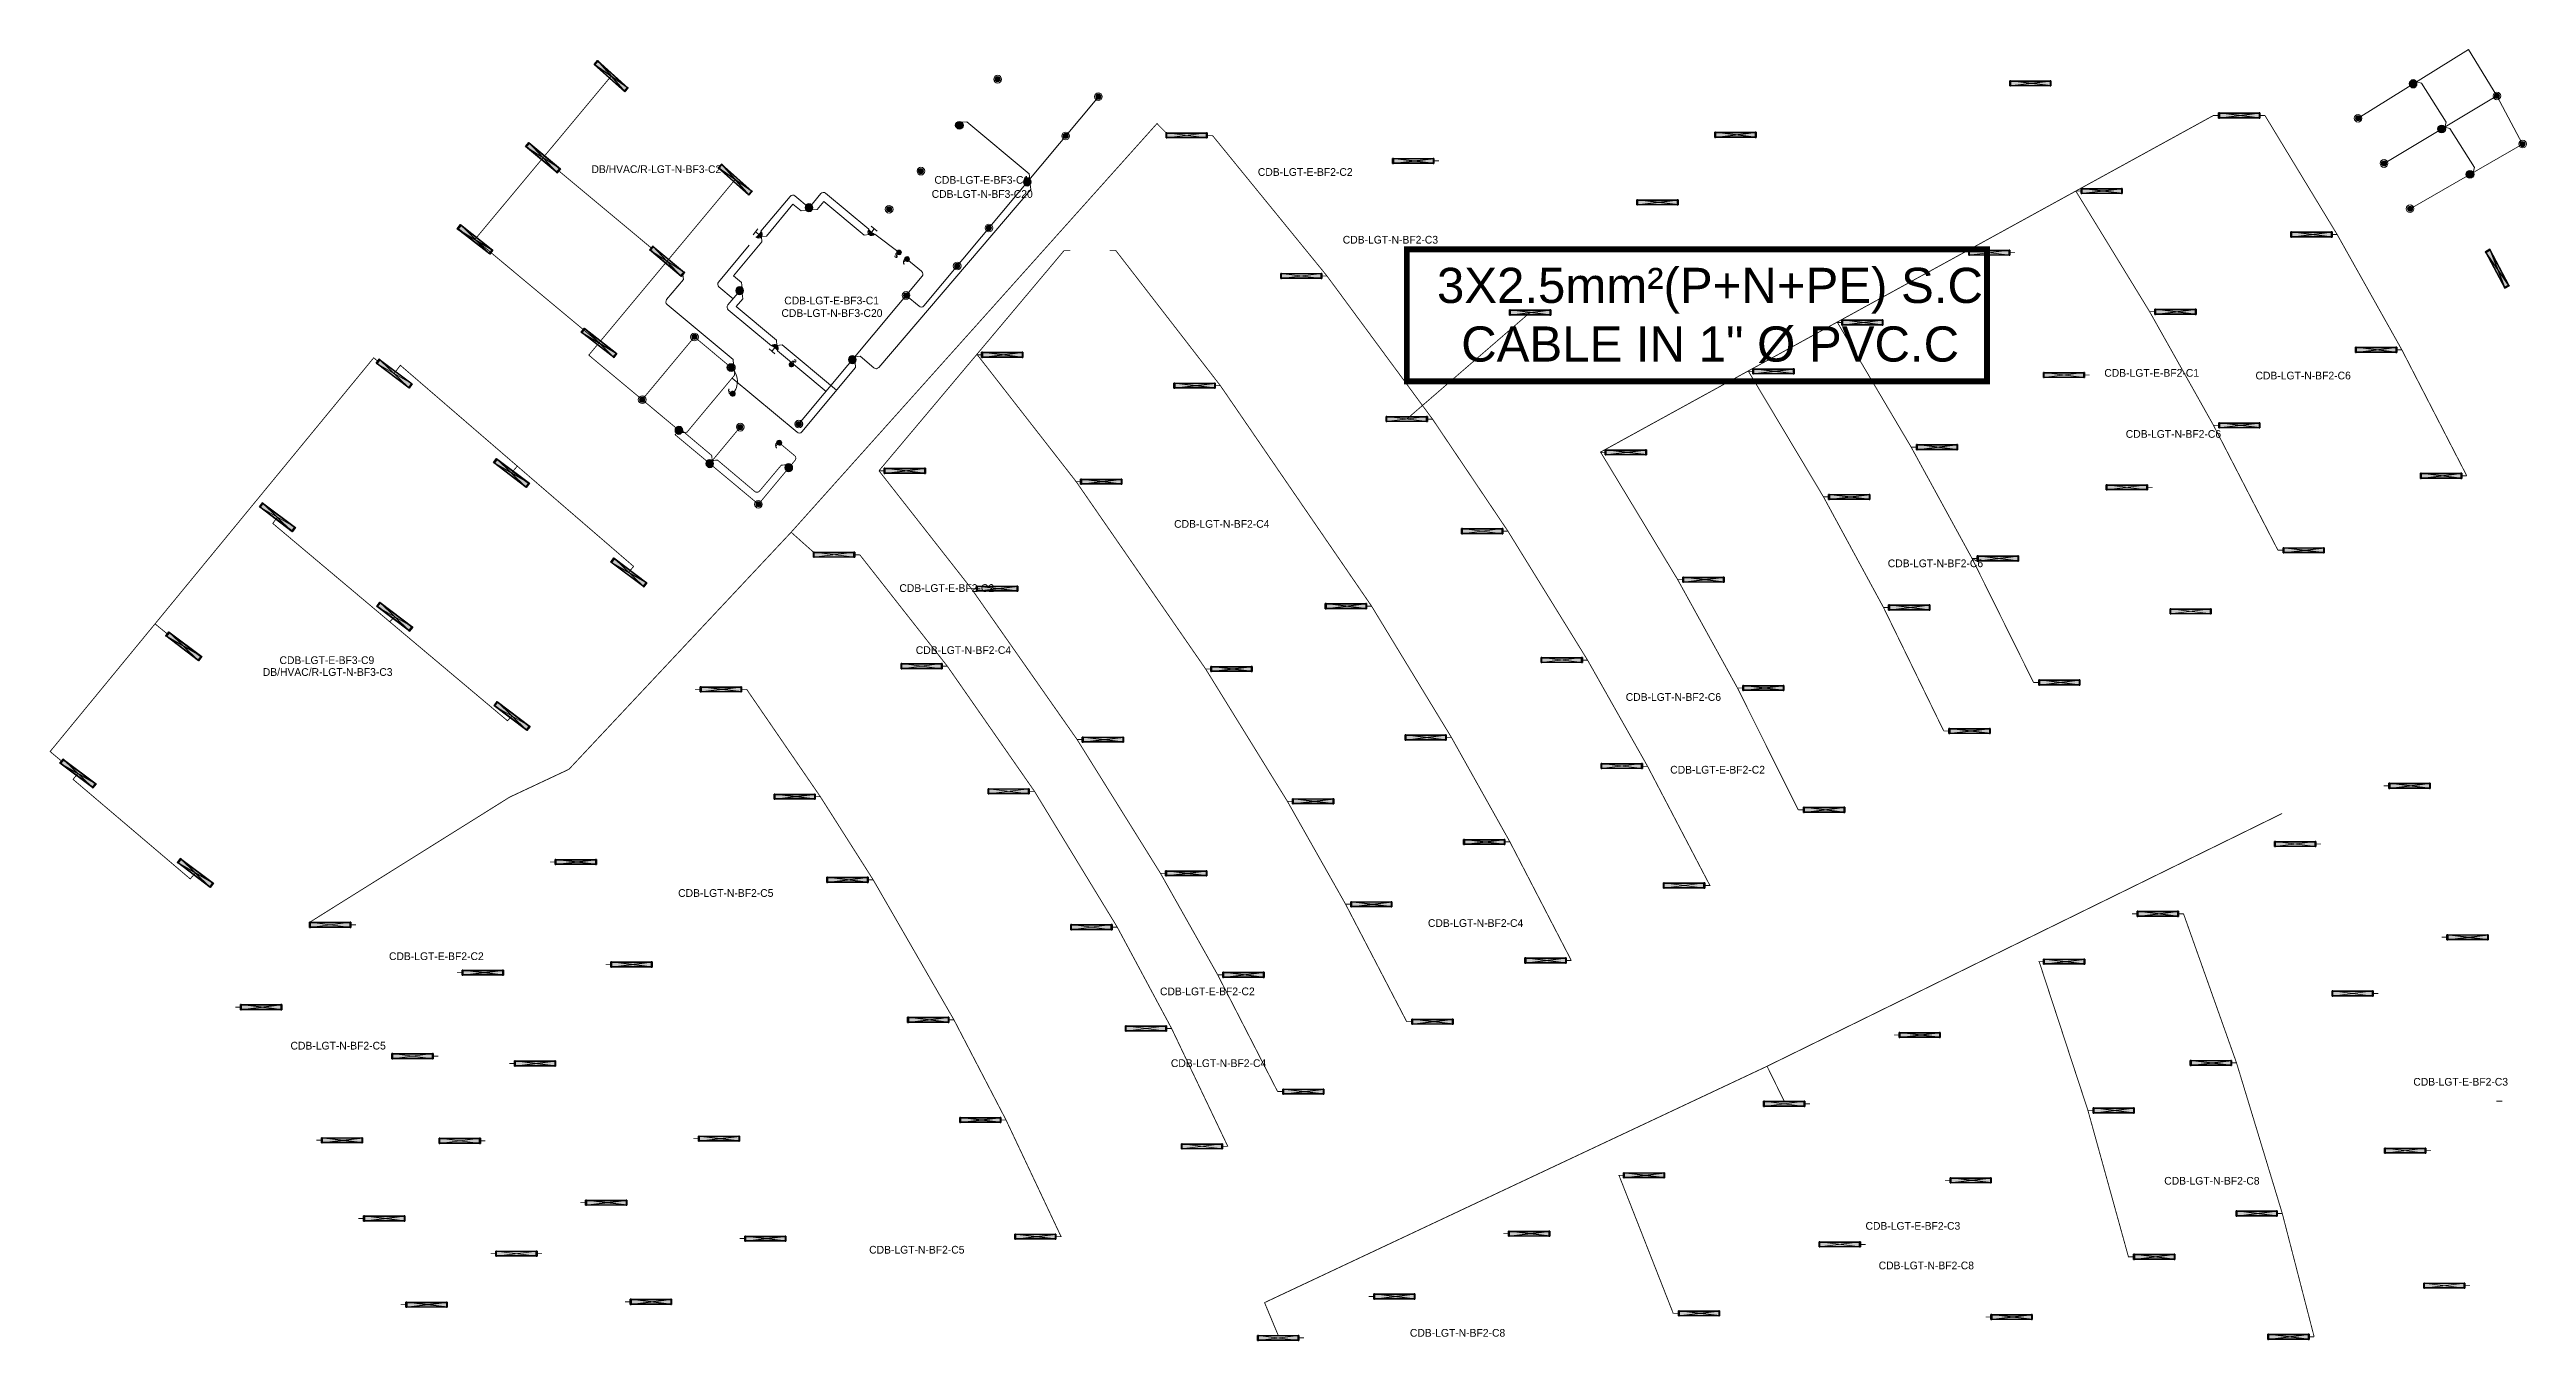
# Model space of a CAD drawing. Header units: inches. Extents: x 1182429 to 1211915, y -922309 to -906718.
# Drawn here: x 1195314 to 1198198, y -921731 to -920227 of the extents above; entities that cross this region are included whole.
import ezdxf

# ---------------------------------------------------------------- set-up
doc = ezdxf.new("R2010")
doc.units = ezdxf.units.IN
doc.header["$LTSCALE"] = 6
for name, color, linetype, lineweight in [('2 WAY SWITCH BOARD', 1, 'Continuous', 18), ('ELE TUBE LIGHT', 2, 'Continuous', 5), ('ELE WIRING', 1, 'Continuous', 0), ('ELECT TEXT', 3, 'Continuous', 20), ('EWIR', 200, 'Continuous', 5), ('FIRE ALRAM', 12, 'Continuous', 0), ('Hatch', 251, 'Continuous', 0), ('SWITCH BOARD', 1, 'Continuous', 18), ('UPS', 1, 'UPS_LINE', 0)]:
    doc.layers.add(name, color=color, linetype=linetype, lineweight=lineweight)
for name, color, linetype in [('CELLING', 34, 'Continuous'), ('E-WIRING', 5, 'Continuous'), ('LIGHT', 8, 'Continuous'), ('YH TEXT', 123, 'Continuous')]:
    doc.layers.add(name, color=color, linetype=linetype)
doc.styles.add('ARIAL', font='arial.ttf', dxfattribs={"height": 8})
doc.styles.get("Standard").update_dxf_attribs({"font": 'stylu.ttf', "height": 96})
doc.linetypes.add('UPS_LINE', pattern='A,12.7,-5.08,["UPS",Standard,S=2.54,R=0,X=-2.54,Y=-1.27],-6.35', length=24.13)
pattern_1 = [(0, (-62.5046516, 0), (0, 0.001397), [0.001016, -0.000381]), (90, (-62.5046516, 0), (-0.001397, 0), [0.001016, -0.000381])]
pattern_2 = [(0, (-27.8192783, 2.9401021), (0, 0.001397), [0.001016, -0.000381]), (90, (-27.8192783, 2.9401021), (-0.001397, 0), [0.001016, -0.000381])]

msp = doc.modelspace()

# ---------------------------------------------------------------- texts
at = {"layer": 'ELECT TEXT', "color": 5, "char_height": 9, "attachment_point": 1, "rotation": 0.0025}
for s, insert, width in [('DB/HVAC/R-LGT-N-BF3-C2', (1195944.7, -920362.3), 126.473), ('CDB-LGT-N-BF3-C20', (1196341, -920391.2), 95.046), ('CDB-LGT-N-BF2-C3', (1196819.8, -920444.5), 88.951), ('CDB-LGT-N-BF3-C20', (1196166, -920529.9), 95.046), ('CDB-LGT-N-BF2-C6', (1197882.9, -920602.7), 89.56), ('CDB-LGT-N-BF2-C6', (1197731.8, -920670.7), 89.284), ('CDB-LGT-N-BF2-C4\\P', (1196623.4, -920775.5), 89.404), ('CDB-LGT-N-BF2-C6', (1197454.6, -920821.4), 89.284), ('CDB-LGT-N-BF2-C4', (1196322.5, -920922.5), 89.404), ('DB/HVAC/R-LGT-N-BF3-C3', (1195561.9, -920948), 126.478), ('CDB-LGT-N-BF2-C6', (1197149.4, -920977.1), 89.284), ('CDB-LGT-N-BF2-C5', (1196045.7, -921205.4), 89.008), ('CDB-LGT-N-BF2-C4', (1196919, -921240.4), 89.404), ('CDB-LGT-N-BF2-C5', (1195594.2, -921383.2), 89.008), ('CDB-LGT-N-BF2-C4', (1196619.6, -921403.6), 89.404), ('CDB-LGT-N-BF2-C8', (1197776.6, -921540.6), 89.227), ('CDB-LGT-N-BF2-C5', (1196268.2, -921620.9), 89.008), ('CDB-LGT-N-BF2-C8', (1197444, -921639.2), 89.227), ('CDB-LGT-N-BF2-C8', (1196898, -921717.7), 89.227)]:
    msp.add_mtext(s, dxfattribs=dict(at, insert=insert, width=width))
at = {"layer": 'UPS', "char_height": 9, "attachment_point": 1, "rotation": 0.0025}
for s, insert, width in [('CDB-LGT-E-BF3-C1', (1196344.2, -920374.8), 87.846), ('CDB-LGT-E-BF2-C2', (1196720.9, -920365.6), 87.819), ('CDB-LGT-E-BF3-C1', (1196169.3, -920515.3), 87.846), ('CDB-LGT-E-BF2-C1', (1197706.8, -920599.6), 75.328), ('CDB-LGT-E-BF2-C2', (1196303.4, -920850.2), 75.302), ('CDB-LGT-E-BF3-C9', (1195581.4, -920934.2), 75.479), ('CDB-LGT-E-BF2-C2', (1197201.2, -921061.8), 75.302), ('CDB-LGT-E-BF2-C2', (1195708.9, -921279), 75.302), ('CDB-LGT-E-BF2-C2', (1196606.9, -921320), 75.302), ('CDB-LGT-E-BF2-C3', (1198066.7, -921425.3), 87.825), ('CDB-LGT-E-BF2-C3', (1197428.7, -921593.1), 87.825)]:
    msp.add_mtext(s, dxfattribs=dict(at, insert=insert, width=width))
at = {"layer": 'YH TEXT', "insert": (1196927.2, -920481.7), "char_height": 40.96, "width": 635.97, "attachment_point": 1, "style": 'ARIAL'}
msp.add_mtext('\\pi2.33299;3X2.5mm²(P+N+PE) S.C \\P\\pi30.55236;CABLE IN 1" Ø PVC.C', dxfattribs=at)

# ---------------------------------------------------------------- blocks, each defined once
blk = doc.blocks.new('fdfdgfd')
at = {"lineweight": -3}
blk.add_hatch(color=7, dxfattribs=at).paths.add_polyline_path([(23202, 14980.4), (23207.4, 14980.4), (23207.4, 15026.6), (23202, 15026.6)])
at = {"layer": 'Hatch'}
h = blk.add_hatch(dxfattribs=at)
h.set_pattern_fill('ANGLE', color=1, scale=0.0002)
h.set_pattern_definition(pattern_1)
h.paths.add_polyline_path([(23201.7, 15026.6), (23207.7, 15026.6), (23207.7, 15027.5), (23201.7, 15027.5)])
h = blk.add_hatch(dxfattribs=at)
h.set_pattern_fill('ANGLE', color=1, scale=0.0002)
h.set_pattern_definition(pattern_1)
h.paths.add_polyline_path([(23201.7, 14980.4), (23207.7, 14980.4), (23207.7, 14979.5), (23201.7, 14979.5)])
for p, q in [((23207.7, 15027.5), (23201.7, 14979.5)), ((23201.7, 15027.5), (23207.7, 14979.5))]:
    blk.add_line(p, q)
at = {"layer": 'CELLING', "color": 1}
for points in [[(23201.7, 14979.5), (23207.7, 14979.5), (23207.7, 15027.5), (23201.7, 15027.5)], [(23207.7, 15026.6), (23201.7, 15026.6), (23201.7, 15027.5), (23207.7, 15027.5)], [(23201.7, 15026.6), (23207.7, 15026.6), (23207.7, 15027.5), (23201.7, 15027.5)], [(23201.7, 14980.4), (23207.7, 14980.4), (23207.7, 14979.5), (23201.7, 14979.5)], [(23201.7, 14980.4), (23207.7, 14980.4), (23207.7, 14979.5), (23201.7, 14979.5)]]:
    blk.add_lwpolyline(points, close=True, dxfattribs=at)
at = {"layer": 'CELLING', "color": 5}
blk.add_lwpolyline([(23202, 14980.4), (23207.4, 14980.4), (23207.4, 15026.6), (23202, 15026.6)], close=True, dxfattribs=at)
blk = doc.blocks.new('sdfdsf')
at = {"lineweight": -3}
blk.add_hatch(color=7, dxfattribs=at).paths.add_polyline_path([(23236.7, 14983.3), (23242.1, 14983.3), (23242.1, 15029.5), (23236.7, 15029.5)])
at = {"layer": 'Hatch'}
h = blk.add_hatch(dxfattribs=at)
h.set_pattern_fill('ANGLE', color=5, scale=0.0002)
h.set_pattern_definition(pattern_2)
h.paths.add_polyline_path([(23236.4, 15029.5), (23242.4, 15029.5), (23242.4, 15030.4), (23236.4, 15030.4)])
h = blk.add_hatch(dxfattribs=at)
h.set_pattern_fill('ANGLE', color=5, scale=0.0002)
h.set_pattern_definition(pattern_2)
h.paths.add_polyline_path([(23236.4, 14983.3), (23242.4, 14983.3), (23242.4, 14982.4), (23236.4, 14982.4)])
for p, q in [((23242.4, 15030.4), (23236.4, 14982.4)), ((23242.4, 14982.4), (23236.4, 15030.4))]:
    blk.add_line(p, q)
at = {"layer": 'CELLING', "color": 5}
for points in [[(23236.4, 14982.4), (23242.4, 14982.4), (23242.4, 15030.4), (23236.4, 15030.4)], [(23242.4, 15029.5), (23236.4, 15029.5), (23236.4, 15030.4), (23242.4, 15030.4)], [(23236.4, 15029.5), (23242.4, 15029.5), (23242.4, 15030.4), (23236.4, 15030.4)], [(23236.7, 14983.3), (23242.1, 14983.3), (23242.1, 15029.5), (23236.7, 15029.5)], [(23236.4, 14983.3), (23242.4, 14983.3), (23242.4, 14982.4), (23236.4, 14982.4)], [(23236.4, 14983.3), (23242.4, 14983.3), (23242.4, 14982.4), (23236.4, 14982.4)]]:
    blk.add_lwpolyline(points, close=True, dxfattribs=at)
blk = doc.blocks.new('gdfgdfgtrerter')
h = blk.add_hatch(color=7)
h.dxf.hatch_style = 1
edge = h.paths.add_edge_path()
edge.add_arc((41187.5, -371264.8), 3.45, 0, 360)
at = {"color": 1, "linetype": 'ByBlock', "lineweight": -3}
blk.add_circle((41187.5, -371264.8), 3.45, dxfattribs=at)
at = {"layer": 'LIGHT', "color": 1}
blk.add_circle((41187.5, -371264.9), 4.47, dxfattribs=at)
blk = doc.blocks.new('GHJHGH')
at = {"linetype": 'ByBlock'}
h = blk.add_hatch(color=7, dxfattribs=at)
h.dxf.hatch_style = 1
edge = h.paths.add_edge_path()
edge.add_line((190816.7, -71171.2), (190809.6, -71171.2))
edge.add_arc((190813.2, -71171.2), 3.56, 180, 360)
at = {"layer": 'UPS'}
for points in [[(190817.7, -71166.7), (190808.7, -71166.7)], [(190813.2, -71171.2), (190813.2, -71166.7)]]:
    blk.add_lwpolyline(points, dxfattribs=at)
blk.add_arc((190813.2, -71171.2), 4.5, 180, 0, dxfattribs=at)
at = {"layer": 'UPS', "linetype": 'ByBlock'}
blk.add_arc((190813.2, -71171.2), 3.56, 180, 0, dxfattribs=at)
blk = doc.blocks.new('y')
h = blk.add_hatch(color=1)
edge = h.paths.add_edge_path()
edge.add_ellipse((31450.2, -21320.8), major_axis=(2.46, -1.51), ratio=1, start_angle=-82.471, end_angle=97.529)
edge.add_ellipse((31450.2, -21320.8), major_axis=(2.46, -1.51), ratio=1, start_angle=97.529, end_angle=277.529)
at = {"color": 1}
for centre, major_axis, ratio, start_param, end_param in [((31450.2, -21320.8), (2.46, -1.51), 1, -1.439389712157278, 4.843795595022306), ((31449, -21329.3), (5.9, 10.4), 0.660229, -0.437443, 0.437443), ((31454, -21325.2), (1.4, 5.66), 0.529648, -0.741342, 0.741342)]:
    blk.add_ellipse(centre, major_axis=major_axis, ratio=ratio, start_param=start_param, end_param=end_param, dxfattribs=at)
blk = doc.blocks.new('A$C653A0787')
at = {"layer": '2 WAY SWITCH BOARD', "xscale": 0.8072676537327126, "yscale": 0.8072676537327126, "zscale": 0.8072676537327126, "rotation": 270}
blk.add_blockref('y', (17214.4, 25397.1), dxfattribs=at)
at = {"layer": '2 WAY SWITCH BOARD', "text_generation_flag": 4}
blk.add_text('$', height=5.59, dxfattribs=at).set_placement((1.5, 7.5))
blk = doc.blocks.new('dsfasd')
at = {"layer": 'ELE TUBE LIGHT'}
h = blk.add_hatch(color=7, dxfattribs=at)
h.dxf.hatch_style = 1
h.paths.add_polyline_path([(111616.8, -26221.5, 1), (111610.8, -26221.5, 1)])
at = {"layer": 'ELE TUBE LIGHT', "color": 204}
for radius in [4.5, 3]:
    blk.add_circle((111613.8, -26221.5), radius, dxfattribs=at)

# ---------------------------------------------------------------- linework, layer by layer
at = {"layer": 'EWIR'}
for points in [[(1198194, -920337.6), (1198164.1, -920281.5), (1198130.8, -920227.5), (1198002.3, -920307.4)], [(1198032.6, -920360.1), (1198164.1, -920281.5)], [(1198062.9, -920412.9), (1198194, -920337.6)], [(1196274.6, -920442.5), (1196303.1, -920463.8)], [(1196161.3, -920578.3), (1196217.9, -920625.6)]]:
    msp.add_lwpolyline(points, dxfattribs=at)
at = {"layer": 'EWIR', "const_width": 1}
for points in [[(1195967.6, -920258.5), (1195809.1, -920448.5), (1195953.6, -920569), (1196112, -920379)], [(1197833.9, -920304.3), (1197673.6, -920392.3)], [(1197840.8, -920304.3), (1197833.9, -920304.3)], [(1197887, -920304.3), (1197893.9, -920304.3)], [(1197893.9, -920304.3), (1197978, -920442.9), (1198053.4, -920577.3), (1198129, -920724)], [(1196924.9, -920357.2), (1196931.8, -920357.2)], [(1197673.6, -920392.3), (1197542.9, -920464.1), (1197395, -920545.3), (1197119.4, -920696.7), (1197119.4, -920696.7), (1197119.4, -920696.7)], [(1197680.6, -920392.3), (1197673.6, -920392.3)], [(1197673.6, -920392.3), (1197759.6, -920532.8), (1197834, -920665.2), (1197909, -920810.6)], [(1197971.1, -920442.9), (1197978, -920442.9)], [(1196495.4, -920461.4), (1196393.2, -920583), (1196279.6, -920718.1), (1196279.6, -920718.1)], [(1196495.4, -920461.4), (1196502.3, -920461.4)], [(1196548.4, -920461.4), (1196555.3, -920461.4)], [(1196555.3, -920461.4), (1196677.2, -920618.9), (1196853.3, -920875.7), (1196946.3, -921028.6), (1197014.5, -921150.4), (1197086, -921288.5)], [(1196894.3, -920657.9), (1197038, -920533.7)], [(1197766.5, -920532.8), (1197759.6, -920532.8)], [(1196107.4, -920597.9), (1196064.7, -920562.2), (1196003.8, -920635.3)], [(1197395, -920545.3), (1197401.9, -920545.3)], [(1197624.4, -920964.7), (1197552.8, -920820.3), (1197481.8, -920690.5), (1197395.9, -920545.3)], [(1195328.3, -921056.8), (1195327.5, -921056.2), (1195314.2, -921045.1), (1195691.1, -920586.5), (1195696.4, -920591)], [(1195714.8, -920604.9), (1195722.1, -920595.2), (1195993.8, -920829.5), (1195990, -920834.1), (1195988.2, -920836.5)], [(1195953.6, -920569), (1195941.6, -920583.4), (1196046.5, -920670.9), (1196042.2, -920676.1), (1196139.2, -920757.1)], [(1196393.2, -920583), (1196400.1, -920583)], [(1196394.1, -920583), (1196509.3, -920730.8), (1196660.1, -920949), (1196755.3, -921103.1), (1196823.1, -921223), (1196894.3, -921359.8)], [(1198046.5, -920577.3), (1198053.4, -920577.3)], [(1196670.3, -920618.9), (1196677.2, -920618.9)], [(1197291.4, -920602.2), (1197298.3, -920602.2)], [(1197292.3, -920602.2), (1197379.7, -920748.5), (1197449.6, -920877.3), (1197519.8, -921021.2)], [(1196082.5, -920709.8), (1196118, -920667.2)], [(1197840.9, -920665.2), (1197834, -920665.2)], [(1197119.4, -920696.7), (1197126.3, -920696.7)], [(1197350.3, -921113), (1197279.5, -920971.1), (1197209.9, -920844.9), (1197120.3, -920696.7)], [(1197481.8, -920690.5), (1197488.8, -920690.5)], [(1195851.5, -920720.7), (1195858.4, -920712.7)], [(1196174.7, -920714.5), (1196139.2, -920757.1)], [(1196279.6, -920718.1), (1196286.5, -920718.1)], [(1196279.6, -920718.1), (1196387.2, -920855.4)], [(1196508.4, -920730.8), (1196515.3, -920730.8)], [(1198122.1, -920724), (1198129, -920724)], [(1197379.7, -920748.5), (1197386.6, -920748.5)], [(1197552.8, -920820.3), (1197559.7, -920820.3)], [(1197915.9, -920810.6), (1197909, -920810.6)], [(1197209.9, -920844.9), (1197216.8, -920844.9)], [(1196387.2, -920855.4), (1196394.1, -920855.4)], [(1196387.2, -920855.4), (1196510.4, -921031.2), (1196607.5, -921187), (1196674.1, -921305.2), (1196743.9, -921441.2)], [(1196846.4, -920875.7), (1196853.3, -920875.7)], [(1197449.6, -920877.3), (1197456.5, -920877.3)], [(1195451.4, -920908.7), (1195436.4, -920896.4)], [(1196660.1, -920949), (1196667, -920949)], [(1197624.4, -920964.7), (1197631.3, -920964.7)], [(1196065.5, -920972.7), (1196072.4, -920972.7)], [(1196118.6, -920972.7), (1196125.5, -920972.7)], [(1196484.8, -921610.1), (1196491.7, -921610.1), (1196427.6, -921474.3), (1196366.9, -921357.6), (1196272.9, -921194.6), (1196211.3, -921097.7), (1196125.5, -920972.7)], [(1197279.5, -920971.1), (1197286.5, -920971.1)], [(1197519.8, -921021.2), (1197526.7, -921021.2)], [(1196510.4, -921031.2), (1196517.3, -921031.2)], [(1196939.4, -921028.6), (1196946.3, -921028.6)], [(1195483.4, -921186.5), (1195477.4, -921193.5), (1195340.9, -921077.5), (1195346.7, -921070.6)], [(1198032.3, -921085.1), (1198039.2, -921085.1)], [(1196204.4, -921097.7), (1196211.3, -921097.7)], [(1196755.3, -921103.1), (1196762.2, -921103.1)], [(1197350.3, -921113), (1197357.3, -921113)], [(1197007.6, -921150.4), (1197014.5, -921150.4)], [(1195896.5, -921173.8), (1195903.4, -921173.8)], [(1196266, -921194.6), (1196272.9, -921194.6)], [(1196607.5, -921187), (1196614.4, -921187)], [(1196823.1, -921223), (1196830, -921223)], [(1197739.1, -921234.2), (1197746, -921234.2)], [(1197792.2, -921234.2), (1197799.1, -921234.2)], [(1197951.2, -921726.8), (1197914.1, -921583.2), (1197860.8, -921407.8), (1197799.1, -921234.2)], [(1198099.8, -921261.4), (1198106.8, -921261.4)], [(1195788.1, -921302.7), (1195795, -921302.7)], [(1195961.3, -921293), (1195968.2, -921293)], [(1196674.1, -921305.2), (1196681, -921305.2)], [(1197079.1, -921288.5), (1197086, -921288.5)], [(1197630, -921289.8), (1197636.9, -921289.8)], [(1197630.9, -921289.8), (1197687.7, -921463.1), (1197734.9, -921633.6), (1197741.8, -921633.6)], [(1195530, -921342.8), (1195536.9, -921342.8)], [(1196360, -921357.6), (1196366.9, -921357.6)], [(1196894.3, -921359.8), (1196901.2, -921359.8)], [(1197461.8, -921375.3), (1197468.7, -921375.3)], [(1195849, -921408.5), (1195855.9, -921408.5)], [(1197853.9, -921407.8), (1197860.8, -921407.8)], [(1196743.9, -921441.2), (1196750.8, -921441.2)], [(1198163.3, -921452.4), (1198170.3, -921452.4)], [(1196420.7, -921474.3), (1196427.6, -921474.3)], [(1197687.7, -921463.1), (1197694.6, -921463.1)], [(1195624.1, -921497.8), (1195631, -921497.8)], [(1196063.3, -921496), (1196070.2, -921496)], [(1197140.6, -921538.7), (1197147.5, -921538.7)], [(1197204.7, -921699.5), (1197141.5, -921538.7)], [(1197521.2, -921544.6), (1197528.1, -921544.6)], [(1195931.9, -921570.5), (1195938.8, -921570.5)], [(1195673.3, -921589), (1195680.2, -921589)], [(1197907.2, -921583.2), (1197914.1, -921583.2)], [(1195827.3, -921630), (1195834.2, -921630)], [(1196117.3, -921612.4), (1196124.2, -921612.4)], [(1197006.9, -921606.7), (1197013.8, -921606.7)], [(1195722.6, -921689.4), (1195729.5, -921689.4)], [(1195983.9, -921686), (1195990.8, -921686)], [(1196849.8, -921679.8), (1196856.7, -921679.8)], [(1197204.7, -921699.5), (1197211.6, -921699.5)], [(1197568.7, -921703.8), (1197575.7, -921703.8)], [(1197944.3, -921726.8), (1197951.2, -921726.8)]]:
    msp.add_lwpolyline(points, dxfattribs=at)
at = {"layer": 'EWIR'}
for points in [[(1196311.1, -920513.9), (1196326.3, -920526.5, 0.414214), (1196331.9, -920526), (1196535.2, -920282.4)], [(1196198.1, -920411.7), (1196181.6, -920398, 0.414214), (1196176, -920398.5), (1196142.1, -920439.1)], [(1196198.1, -920411.7), (1196211.8, -920395.2, -0.414214), (1196217.4, -920394.7), (1196267.7, -920436.7)], [(1196109.7, -920517.7), (1196093.2, -920504, -0.414214), (1196092.7, -920498.3), (1196128.6, -920455.2)], [(1196312.2, -920471.6), (1196329.3, -920485.8, -0.414214), (1196329.8, -920491.5), (1196186.2, -920663.6)], [(1196117.4, -920508.5), (1196103.6, -920524.9, 0.414214), (1196104.1, -920530.6), (1196154.4, -920572.5)]]:
    msp.add_lwpolyline(points, format="xyb", dxfattribs=at)
at = {"layer": 'EWIR', "const_width": 1}
msp.add_lwpolyline([(1196174.7, -920714.5), (1196181.8, -920706, 0.414214), (1196181.3, -920700.4), (1196163.4, -920685.5)], format="xyb", dxfattribs=at)
at = {"layer": 'EWIR'}
msp.add_arc((1196093.6, -920614), 21.2, 317.4047, 49.2842, dxfattribs=at)
at = {"layer": 'FIRE ALRAM', "color": 0, "linetype": 'ByBlock', "ltscale": 12, "const_width": 6.88}
msp.add_lwpolyline([(1196894.4, -920613.9), (1197570.3, -920613.9), (1197570.3, -920460.3), (1196894.4, -920460.3)], close=True, dxfattribs=at)
at = {"layer": 'UPS'}
for points in [[(1198070.3, -920265), (1198076.1, -920266.5), (1198104.9, -920312), (1198103.4, -920317.8)], [(1196376.1, -920312.2), (1196382, -920311.6), (1196454.7, -920372.2), (1196455.2, -920378.2)], [(1198103.4, -920317.8), (1198109.2, -920319.3), (1198138, -920364.8), (1198136.5, -920370.6)], [(1196142.7, -920445.4), (1196148.6, -920444.9), (1196179.4, -920407.4), (1196188.8, -920415.3), (1196194.8, -920414.7)], [(1196201.8, -920414.1), (1196207.8, -920413.6), (1196215.4, -920404.5), (1196262.3, -920443.6), (1196268.3, -920443)], [(1196142.7, -920445.4), (1196143.2, -920451.4), (1196110.1, -920491.1), (1196119.5, -920498.9), (1196120.1, -920504.9)], [(1196120.4, -920511.7), (1196121, -920517.7), (1196113.3, -920526.9), (1196160.2, -920566), (1196160.8, -920572)], [(1196160.8, -920572), (1196166.7, -920571.4), (1196230.2, -920624.4)]]:
    msp.add_lwpolyline(points, dxfattribs=at).dxf.unprotected_set("ltscale", 0)
at = {"layer": 'UPS', "const_width": 1}
for points in [[(1196203.3, -920812.9), (1196177.3, -920789.7), (1196603.4, -920313.7), (1196614, -920324.4)], [(1196661, -920327.4), (1196667.9, -920327.4)], [(1196667.9, -920327.4), (1196801.4, -920491.2), (1196924.3, -920657.9), (1197012.2, -920788.5), (1197104.9, -920938.6), (1197174.8, -921062.3)], [(1195906.1, -920368.3), (1196015.1, -920459.2)], [(1197596, -920464.1), (1197602.9, -920464.1)], [(1196794.5, -920491.2), (1196801.4, -920491.2)], [(1196110.9, -920600.7), (1196111.4, -920606.7), (1196055.9, -920673.2), (1196049.9, -920673.7)], [(1197682.8, -920606.6), (1197689.8, -920606.6)], [(1196043.5, -920671.2), (1196049.5, -920670.6), (1196084.8, -920700.3), (1196085.4, -920706.3)], [(1196917.4, -920657.9), (1196924.3, -920657.9)], [(1197756.2, -920737.4), (1197763.1, -920737.4)], [(1195852.2, -921003.9), (1195846.8, -921009.2), (1195573.5, -920779.4), (1195578.9, -920772.3)], [(1196177.3, -920789.7), (1195918.5, -921065.8), (1195849.5, -921098.2), (1195616.5, -921244)], [(1197005.2, -920788.5), (1197012.2, -920788.5)], [(1196250.3, -920815.9), (1196257.2, -920815.9)], [(1196257.2, -920815.9), (1196359.2, -920945.7), (1196460.7, -921091.4), (1196557.1, -921249.6), (1196620.5, -921367.8), (1196685.9, -921505)], [(1195715.6, -920888.1), (1195709.7, -920893.9)], [(1197097.9, -920938.6), (1197104.9, -920938.6)], [(1196352.3, -920945.7), (1196359.2, -920945.7)], [(1197167.9, -921062.3), (1197174.8, -921062.3)], [(1197240.5, -921201.1), (1197247.4, -921201.1), (1197174.8, -921062.3)], [(1196453.8, -921091.4), (1196460.7, -921091.4)], [(1197334, -921452.5), (1197314, -921411.7), (1197913.9, -921117.3)], [(1197952.2, -921152.9), (1197959.1, -921152.9)], [(1195663.6, -921247), (1195670.5, -921247)], [(1196550.2, -921249.6), (1196557.1, -921249.6)], [(1198019.1, -921327), (1198026, -921327)], [(1196613.6, -921367.8), (1196620.5, -921367.8)], [(1195759.3, -921400), (1195766.2, -921400)], [(1196744.6, -921725.1), (1196728.7, -921687), (1197314, -921411.7)], [(1197357.1, -921455.5), (1197364, -921455.5)], [(1195814.4, -921498.6), (1195821.3, -921498.6)], [(1196679, -921505), (1196685.9, -921505)], [(1198080.3, -921510), (1198087.3, -921510)], [(1195880.3, -921630), (1195887.2, -921630)], [(1197421.8, -921619.3), (1197428.7, -921619.3)], [(1198125.9, -921667.2), (1198132.8, -921667.2)], [(1196767.6, -921728.1), (1196774.5, -921728.1)]]:
    msp.add_lwpolyline(points, dxfattribs=at).dxf.unprotected_set("ltscale", 0)
at = {"layer": 'UPS'}
for points in [[(1196251.5, -920585.3), (1196257.5, -920584.8), (1196273.7, -920598.3, 0.4109), (1196279.3, -920597.8), (1196456.4, -920390.4), (1196455.8, -920384.4)], [(1196051.2, -920489.4), (1196051.8, -920495.4), (1196032.3, -920518.7, 0.414214), (1196032.8, -920524.3), (1196109.8, -920588.5), (1196110.3, -920594.4)], [(1196251.7, -920592), (1196252.3, -920598), (1196189.8, -920672.8, -0.414675), (1196184.2, -920673.3), (1196108.6, -920610.1)]]:
    msp.add_lwpolyline(points, format="xyb", dxfattribs=at).dxf.unprotected_set("ltscale", 0)
at = {"layer": 'UPS', "const_width": 1}
msp.add_lwpolyline([(1196085.5, -920706.2), (1196091.5, -920705.6), (1196134.9, -920742.2, 0.414214), (1196140.5, -920741.7), (1196165.8, -920711.6), (1196171.8, -920711.1)], format="xyb", dxfattribs=at).dxf.unprotected_set("ltscale", 0)

# ---------------------------------------------------------------- block references
at = {"layer": 'E-WIRING'}
for p, rotation in [((1191739.4, -947596.9), 48.35657551850435), ((1191883.9, -947717.4), 48.35657551850435), ((1184647.1, -944618.6), 27.89712451095957)]:
    msp.add_blockref('sdfdsf', p, dxfattribs=dict(at, rotation=rotation))
at = {"layer": 'E-WIRING', "xscale": -1}
for p, rotation in [((1212627, -897027.5), 90.00000000000064), ((1212870.3, -897064.9), 90.00000000000064), ((1212283.6, -897087.5), 90.00000000000064), ((1211908.3, -897117.8), 90.00000000000064), ((1212710.1, -897152.9), 90.00000000000064), ((1212192.7, -897166.1), 90.00000000000064), ((1221947.1, -911389.4), 51.9674011129921), ((1212954.5, -897203.5), 90.00000000000064), ((1212044.4, -897294.3), 90.00000000000064), ((1212796, -897293.5), 90.00000000000064), ((1222091.5, -911509.9), 51.9674011129921), ((1212431.4, -897306), 90.00000000000064), ((1211429.6, -897343.6), 90.00000000000064), ((1213029.8, -897337.9), 90.00000000000064), ((1211653.6, -897379.5), 90.00000000000064), ((1212327.8, -897362.9), 90.00000000000064), ((1212870.4, -897425.8), 90.00000000000064), ((1221816.9, -911178.2), 53.03033516975739), ((1212155.8, -897457.3), 90.00000000000064), ((1212518.3, -897451.2), 90.00000000000064), ((1211316, -897478.7), 90.00000000000064), ((1211544.8, -897491.4), 90.00000000000064), ((1213105.5, -897484.6), 90.00000000000064), ((1212416.1, -897509.2), 90.00000000000064), ((1221953.6, -911294), 53.03033516975739), ((1212589.2, -897580.9), 90.00000000000064), ((1212945.4, -897571.3), 90.00000000000064), ((1211423.6, -897616), 90.00000000000064), ((1212246.3, -897605.6), 90.00000000000064), ((1211829.8, -897636.4), 90.00000000000064), ((1212486, -897637.9), 90.00000000000064), ((1221435.2, -911380.1), 53.03033516975739), ((1211101.9, -897733.3), 90.00000000000064), ((1211696.5, -897709.6), 90.00000000000064), ((1212316, -897731.7), 90.00000000000064), ((1212660.8, -897725.3), 90.00000000000064), ((1211922.8, -897789.3), 90.00000000000064), ((1212556.2, -897781.9), 90.00000000000064), ((1221312.1, -911528.2), 53.03033516975739), ((1211546.8, -897791.8), 90.00000000000064), ((1213068.7, -897845.7), 90.00000000000064), ((1211187.8, -897858.3), 90.00000000000064), ((1211791.7, -897863.7), 90.00000000000064), ((1212386.8, -897873.6), 90.00000000000064), ((1221448.8, -911644), 53.03033516975739), ((1210932.9, -897934.4), 90.00000000000064), ((1211991, -897911.1), 90.00000000000064), ((1211249.3, -897955.2), 90.00000000000064), ((1211643.9, -897947.6), 90.00000000000064), ((1211859.5, -897983.6), 90.00000000000064), ((1212775.5, -897994.8), 90.00000000000064), ((1212062.4, -898049.1), 90.00000000000064), ((1212666.4, -898050.4), 90.00000000000064), ((1213136.3, -898022.1), 90.00000000000064), ((1210824.5, -898063.3), 90.00000000000064), ((1210997.7, -898053.7), 90.00000000000064), ((1211710.5, -898065.8), 90.00000000000064), ((1210566.4, -898103.4), 90.00000000000064), ((1211343.4, -898118.2), 90.00000000000064), ((1211930.7, -898120.4), 90.00000000000064), ((1212498.2, -898135.9), 90.00000000000064), ((1210885.4, -898169.1), 90.00000000000064), ((1212837.3, -898168.4), 90.00000000000064), ((1211780.3, -898201.8), 90.00000000000064), ((1212724.1, -898223.8), 90.00000000000064), ((1211404.1, -898234.9), 90.00000000000064), ((1210660.5, -898258.5), 90.00000000000064), ((1211099.7, -898256.6), 90.00000000000064), ((1212177, -898299.3), 90.00000000000064), ((1212557.6, -898305.2), 90.00000000000064), ((1210968.3, -898331.2), 90.00000000000064), ((1210709.7, -898349.7), 90.00000000000064), ((1212043.3, -898367.3), 90.00000000000064), ((1212890.6, -898343.8), 90.00000000000064), ((1211153.7, -898373.1), 90.00000000000064), ((1211468.1, -898370.7), 90.00000000000064), ((1212771.3, -898394.2), 90.00000000000064), ((1210759, -898450), 90.00000000000064), ((1211020.3, -898446.7), 90.00000000000064), ((1211886.2, -898440.4), 90.00000000000064), ((1212241.1, -898460.1), 90.00000000000064), ((1212605.1, -898464.4), 90.00000000000064), ((1212927.7, -898487.4), 90.00000000000064)]:
    msp.add_blockref('sdfdsf', p, dxfattribs=dict(at, rotation=rotation))
at = {"layer": 'ELE TUBE LIGHT', "xscale": -1}
for p, rotation in [((1242212.1, -1025371.9), 280.3209998568647), ((1242122.7, -1025479), 280.3209998568647), ((1242085.7, -1025523.4), 280.3209998568647), ((1150265, -815454.7), 100.323976631178)]:
    msp.add_blockref('dsfasd', p, dxfattribs=dict(at, rotation=rotation))
at = {"layer": 'ELE TUBE LIGHT'}
for p in [(1086550.3, -894060), (1084921.4, -894060.9), (1086388.6, -894086), (1086580.2, -894116.1), (1086418.8, -894138.7), (1086449.1, -894191.4), (1084793.9, -894213.8), (1084756.9, -894258.1), (1084697.4, -894292.4), (1084390, -894413.8), (1084504.2, -894445.8), (1084572.4, -894442.2), (1084572.5, -894442.2), (1084525.4, -894535.6)]:
    msp.add_blockref('dsfasd', p, dxfattribs=at)
at = {"layer": 'ELE TUBE LIGHT', "rotation": 0.00297677425175391}
msp.add_blockref('dsfasd', (1084881.9, -894112.4), dxfattribs=at)
at = {"layer": 'ELE WIRING', "zscale": 1.157162872691172}
for p, xscale, yscale, rotation in [((1196301.2, -920473.8), -1.157162872691171, 1.15716287269117, 331.0566534950868), ((1196187.3, -920590.9), 1.157162872691172, 1.157162872691172, 129.1748287789607)]:
    msp.add_blockref('A$C653A0787', p, dxfattribs=dict(at, xscale=xscale, yscale=yscale, rotation=rotation))
at = {"layer": 'EWIR', "xscale": -1}
for name, p, rotation in [('GHJHGH', (1263728.4, -728331.4), 50.16198831565436), ('GHJHGH', (1388382.4, -988028.8), 320.1619883156544), ('sdfdsf', (1221680.3, -911062.4), 53.03033516975739)]:
    msp.add_blockref(name, p, dxfattribs=dict(at, rotation=rotation))
at = {"layer": 'EWIR', "rotation": 140.1619883168802}
msp.add_blockref('GHJHGH', (1297081.8, -1097463.4), dxfattribs=at)
at = {"layer": 'SWITCH BOARD', "xscale": -1, "rotation": 56.30291558891567}
for p in [(1196022.3, -882476.7), (1195873.5, -882690.6)]:
    msp.add_blockref('y', p, dxfattribs=at)
at = {"layer": 'SWITCH BOARD', "rotation": 134.0210610417409}
msp.add_blockref('y', (1202633.2, -958060), dxfattribs=at)
at = {"layer": 'UPS', "linetype": 'ByBlock', "xscale": -1, "rotation": 180}
for p in [(1156879, -1291532.3), (1155264.8, -1291646.5), (1155010.5, -1291676.6), (1154929.8, -1291773.3), (1155061.1, -1291853.6), (1154859, -1291935.8), (1154895, -1291974.6), (1154987.1, -1291979.4)]:
    msp.add_blockref('gdfgdfgtrerter', p, dxfattribs=at)
at = {"layer": 'UPS', "linetype": 'ByBlock'}
for p, rotation in [((838494.9, -1027353.6), 100.3209998568646), ((847735.7, -790785.8), 63.37954201216757), ((847768.7, -790838.5), 63.37954201216757), ((1553980.2, -813541.3), 280.323976631178)]:
    msp.add_blockref('gdfgdfgtrerter', p, dxfattribs=dict(at, rotation=rotation))
at = {"layer": 'UPS', "linetype": 'UPS_LINE', "ltscale": 0.2, "xscale": -1}
for p, rotation in [((1181634.5, -943532.1), 270.0000000000011), ((1169502.4, -928559.9), 230.161988315996), ((1169646.9, -928680.4), 230.161988315996), ((1182569.4, -943668.8), 270.0000000000011), ((1181768, -943695.9), 270.0000000000011), ((1182656.3, -943811.3), 270.0000000000011), ((1181890.8, -943862.6), 270.0000000000011), ((1182729.6, -943942.1), 270.0000000000011), ((1169636.7, -930288.7), 233.0303351697662), ((1181978.7, -943993.2), 270.0000000000011), ((1181223.8, -944020.6), 270.0000000000011), ((1169773.3, -930404.6), 233.0303351697662), ((1182803.9, -944086.6), 270.0000000000011), ((1182071.4, -944143.3), 270.0000000000011), ((1181325.8, -944150.3), 270.0000000000011), ((1169910, -930520.3), 233.0303351697662), ((1182141.3, -944266.7), 270.0000000000011), ((1181427.2, -944296.1), 270.0000000000011), ((1182925.6, -944357.6), 270.0000000000011), ((1182213.9, -944405.8), 270.0000000000011), ((1180637, -944451.6), 270.0000000000011), ((1181523.6, -944454.3), 270.0000000000011), ((1182992.5, -944531.7), 270.0000000000011), ((1181587.1, -944572.5), 270.0000000000011), ((1180732.8, -944604.7), 270.0000000000011), ((1182330.5, -944660.2), 270.0000000000011), ((1180787.8, -944703.2), 270.0000000000011), ((1181652.4, -944709.7), 270.0000000000011), ((1183053.8, -944714.7), 270.0000000000011), ((1180853.8, -944834.6), 270.0000000000011), ((1182395.2, -944823.9), 270.0000000000011), ((1183099.3, -944871.9), 270.0000000000011), ((1181741.1, -944932.8), 270.0000000000011)]:
    msp.add_blockref('fdfdgfd', p, dxfattribs=dict(at, rotation=rotation))

msp.set_redraw_order([(e.dxf.handle, doc.entitydb.next_handle()) for e in msp.query("TEXT MTEXT ATTDEF DIMENSION ARC_DIMENSION")])  # texts and dimensions are drawn at this point

doc.saveas('drawing.dxf')
